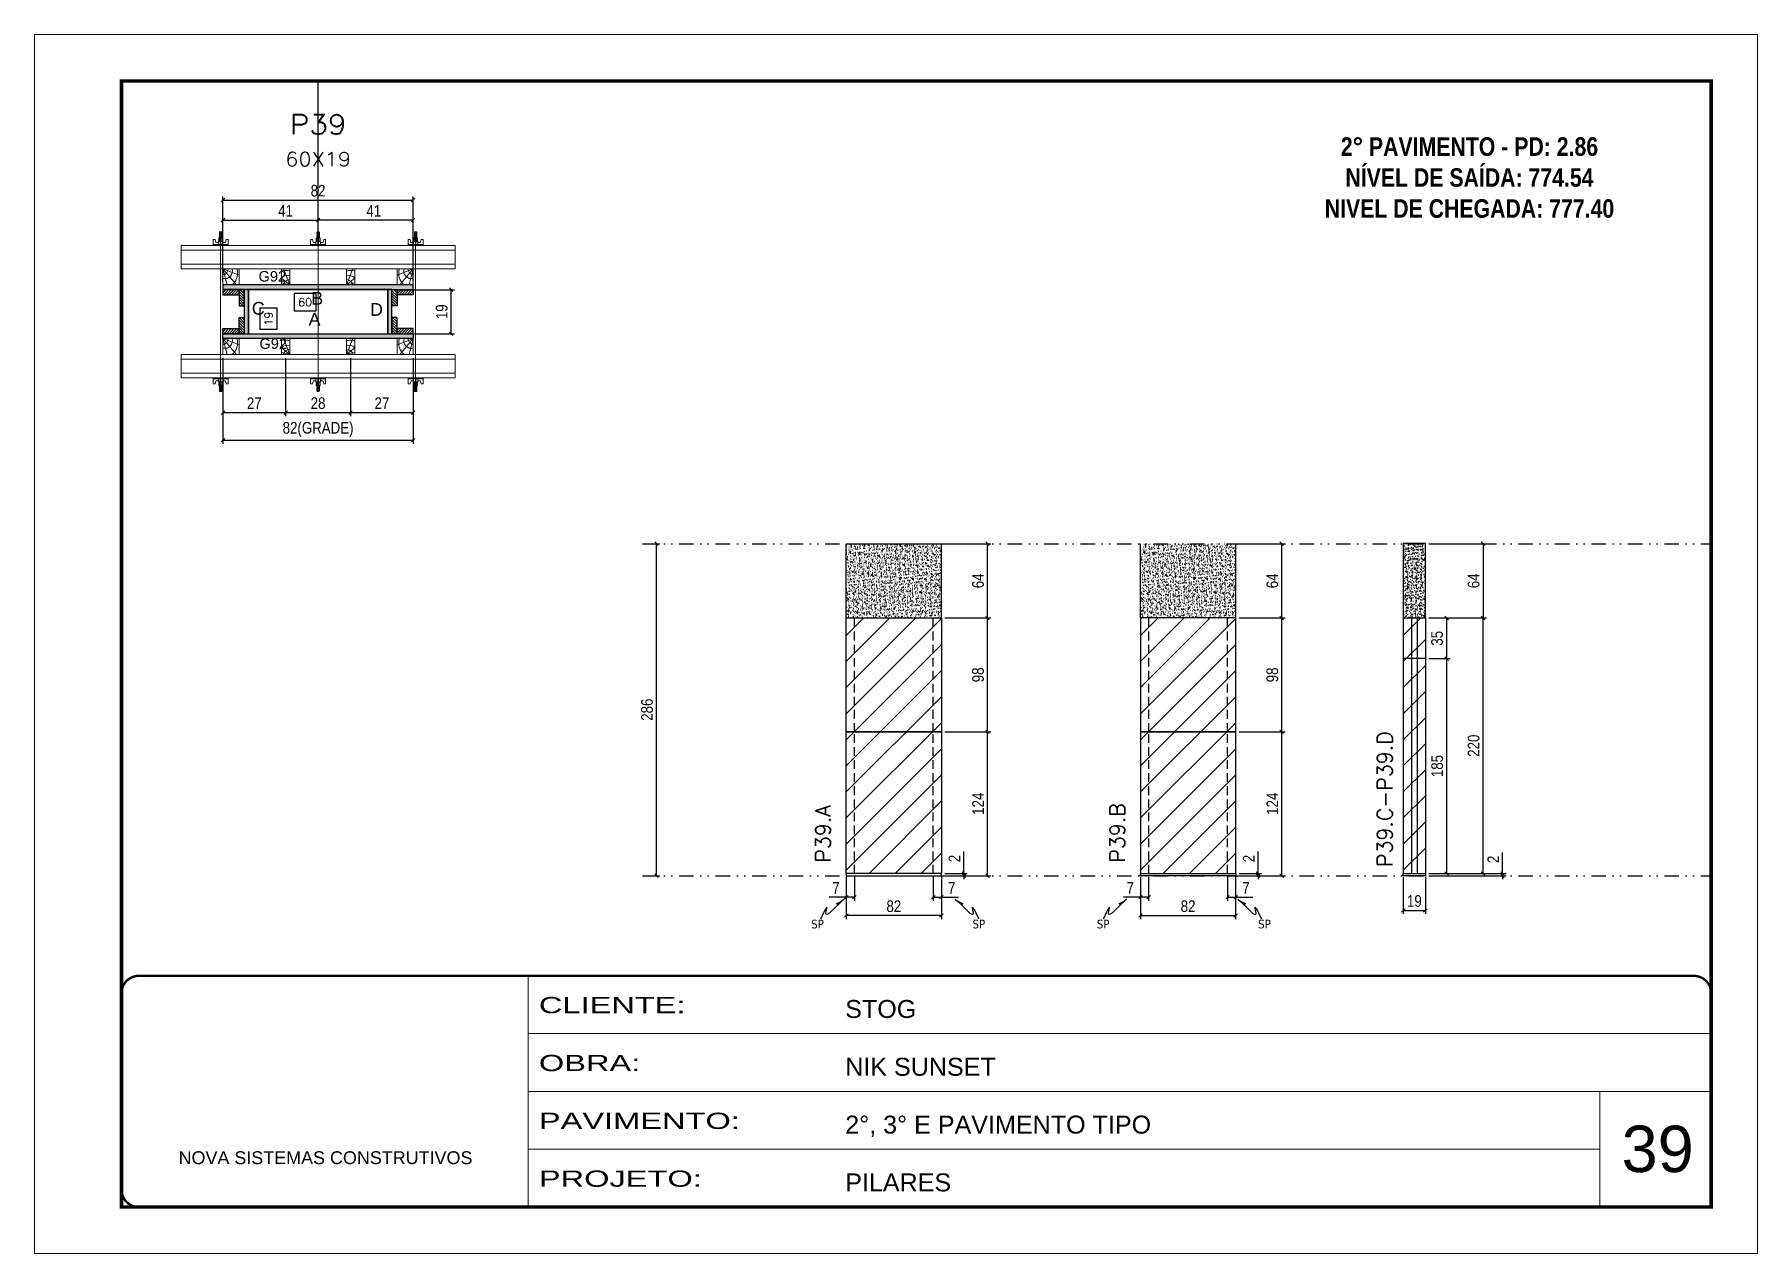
# Model space of a CAD drawing. Extents: x 808 to 7089, y -98 to 17032.
# Drawn here: x 3978 to 5463, y 5645 to 6695 of the extents above; entities that cross this region are included whole.
import ezdxf
from ezdxf.enums import TextEntityAlignment as Align

# ---------------------------------------------------------------- set-up
doc = ezdxf.new("R2010")
doc.units = 0
for name, pattern in [('CONTINUO', [0]), ('DASHED', [0.75, 0.5, -0.25]), ('DIVIDE2', [0.625, 0.25, -0.125, 0, -0.125, 0, -0.125]), ('HIDDEN', [0.375, 0.25, -0.125])]:
    doc.linetypes.add(name, pattern=pattern)
for name, color, linetype, lineweight in [('CARIMBO', 255, 'Continuous', 9), ('Folhas', 255, 'Continuous', 9), ('Hachura', 251, 'Continuous', 9), ('Madeira', 126, 'Continuous', 18), ('Perfil Metálico', 224, 'Continuous', 18), ('REAPROVEITAMENTO', 251, 'Continuous', 9), ('SARRAFO DE PRESSAO', 251, 'DASHED', 9), ('Texto Seção', 7, 'Continuous', 15)]:
    doc.layers.add(name, color=color, linetype=linetype, lineweight=lineweight)
for name, color, linetype in [('CHAPA', 1, 'Continuous'), ('COTA', 241, 'Continuous'), ('Cota Seção (2x)', 241, 'Continuous'), ('MEIO_PONT', 93, 'Continuous'), ('NOMENCLATURA', 7, 'Continuous'), ('Nível', 160, 'Continuous'), ('Painéis', 200, 'Continuous'), ('SARR_2.2x7', 40, 'Continuous'), ('SARRAFO', 251, 'Continuous'), ('Sarrafo de Pressão', 42, 'HIDDEN'), ('texto', 7, 'Continuous'), ('Texto de Titulo', 7, 'Continuous'), ('Texto Qtd Sarr', 242, 'Continuous'), ('TEXTO_GERAL', 7, 'Continuous')]:
    doc.layers.add(name, color=color, linetype=linetype)
doc.styles.add('ARIAL', font='arial.ttf')
doc.styles.add('COTA TECNICA', font='techl___.ttf', dxfattribs={"height": 10})
doc.styles.add('COTA TECNICA 2X', font='techl___.ttf', dxfattribs={"height": 10})
doc.styles.add('COTA TECNICA-50', font='techl___.ttf', dxfattribs={"height": 10})
doc.styles.add('REGUA-120', font='ROMANS.shx', dxfattribs={"height": 15})
doc.styles.add('ROMANC', font='techb___.ttf', dxfattribs={"height": 2.5})
doc.styles.add('ROMANS', font='romans.shx')
doc.styles.add('SANSSERIF', font='sas_____.pfb')
doc.styles.get("Standard").update_dxf_attribs({"font": 'arial.ttf'})
doc.styles.add('Tecnologia', font='')
doc.styles.get('Tecnologia').set_extended_font_data('Forgotten Futurist')
doc.dimstyles.new('COTA PAINEL-50', dxfattribs={"dimtxt": 10, "dimasz": 3, "dimexe": 3, "dimexo": 3, "dimgap": 3, "dimtad": 1, "dimdec": 1, "dimzin": 12, "dimdsep": 46, "dimtxsty": 'COTA TECNICA-50', "dimblk1": 'OBLIQUE', "dimblk2": 'OBLIQUE', "dimsah": 1, "dimcen": 0.9, "dimclrd": 4, "dimclre": 4, "dimclrt": 240, "dimadec": 1, "dimazin": 3, "dimtfac": 1, "dimtdec": 1, "dimtmove": 0, "dimatfit": 3, "dimfxl": 1, "dimtolj": 1, "dimtzin": 12, "dimarcsym": 0})
doc.dimstyles.new('PAINEL', dxfattribs={"dimtxt": 10, "dimasz": 3, "dimexe": 3, "dimexo": 3, "dimgap": 3, "dimtad": 1, "dimdec": 1, "dimzin": 12, "dimdsep": 46, "dimtxsty": 'COTA TECNICA', "dimblk1": 'OBLIQUE', "dimblk2": 'OBLIQUE', "dimsah": 1, "dimcen": 0.9, "dimclrd": 4, "dimclre": 4, "dimclrt": 240, "dimadec": 1, "dimazin": 3, "dimtfac": 1, "dimtdec": 1, "dimtmove": 0, "dimatfit": 3, "dimfxl": 1, "dimtolj": 1, "dimtzin": 12, "dimarcsym": 0})
doc.dimstyles.new('SECAO PILAR', dxfattribs={"dimtxt": 10, "dimasz": 3, "dimexe": 3, "dimexo": 3, "dimgap": 3, "dimtad": 1, "dimdec": 1, "dimlfac": 0.5, "dimzin": 12, "dimdsep": 46, "dimtxsty": 'COTA TECNICA 2X', "dimblk1": 'OBLIQUE', "dimblk2": 'OBLIQUE', "dimsah": 1, "dimcen": 0.9, "dimclrd": 256, "dimclre": 256, "dimclrt": 256, "dimadec": 1, "dimazin": 3, "dimtfac": 1, "dimtdec": 1, "dimtmove": 0, "dimatfit": 3, "dimfxl": 1, "dimtolj": 1, "dimtzin": 12, "dimarcsym": 0})
doc.dimstyles.new('SECÇÃO 2', dxfattribs={"dimtxt": 7, "dimasz": 6, "dimexe": 0.18, "dimexo": 2, "dimgap": -4, "dimtad": 3, "dimdec": 1, "dimlfac": 0.5, "dimzin": 12, "dimdsep": 46, "dimtxsty": 'ROMANS', "dimblk": 'ARCHTICK', "dimcen": 0.09, "dimse1": 1, "dimse2": 1, "dimsd1": 1, "dimsd2": 1, "dimclrd": 180, "dimclre": 5, "dimclrt": 1, "dimadec": 0, "dimazin": 3, "dimtfac": 1, "dimtdec": 1, "dimtofl": 0, "dimtmove": 0, "dimatfit": 3, "dimldrblk": 'ARCHTICK', "dimfxl": 1, "dimtolj": 1, "dimtzin": 0, "dimarcsym": 0})
doc.dimstyles.get("Standard").update_dxf_attribs({"dimtxt": 0.18, "dimasz": 0.18, "dimexe": 0.18, "dimexo": 0.0625, "dimgap": 0.09, "dimtad": 0, "dimtih": 1, "dimtoh": 1, "dimdec": 4, "dimzin": 0, "dimdsep": 46, "dimtxsty": 'Standard', "dimcen": 0.09, "dimadec": 0, "dimazin": 0, "dimtfac": 1, "dimtdec": 4, "dimtofl": 0, "dimtmove": 0, "dimatfit": 3, "dimfxl": 1, "dimtolj": 1, "dimtzin": 0, "dimarcsym": 0})
pattern_1 = [(225, (-5198.3097, -16453.8588), (1.12253202, -1.12253202), [])]
pattern_2 = [(225, (-4983.3097, -16453.8588), (1.12253202, -1.12253202), [])]
pattern_3 = [(135, (-18605.166, 15940.5012), (-1.12253202, -1.12253202), [])]
pattern_4 = [(135, (-18625.166, 15940.5012), (-1.12253202, -1.12253202), [])]

msp = doc.modelspace()

# ---------------------------------------------------------------- texts
at = {"layer": 'CARIMBO', "style": 'ARIAL'}
msp.add_text('39', height=40, dxfattribs=at).set_placement((5346.03, 5715.45))
at = {"layer": 'NOMENCLATURA', "color": 2, "insert": (5214.91, 6633.44), "char_height": 16, "attachment_point": 2, "style": 'ROMANC'}
msp.add_mtext_dynamic_manual_height_columns('\\P2° PAVIMENTO - PD: 2.86\\PNÍVEL DE SAÍDA: 774.54\\PNIVEL DE CHEGADA: 777.40', width=328.3607, gutter_width=1, heights=[0], dxfattribs=at)
at = {"layer": 'texto', "color": 0, "char_height": 7.5, "attachment_point": 5}
for insert in [(4653.06, 5929.04), (4792.08, 5929.04), (4899.18, 5929.04), (5038.2, 5929.04)]:
    msp.add_mtext('{\\fTahoma|b0|i0|c0|p34;\\C4;SP}', dxfattribs=dict(at, insert=insert))
at = {"layer": 'Texto Seção', "char_height": 13, "width": 285.3299, "attachment_point": 7, "rotation": 90, "style": 'REGUA-120'}
for s, insert in [('\\pxt4;P39.C-P39.D', (5148.44, 5978.13)), ('P39.A', (4664.36, 5981.97)), ('P39.B', (4917.95, 5981.97))]:
    msp.add_mtext(s, dxfattribs=dict(at, insert=insert))
at = {"layer": 'TEXTO_GERAL', "color": 0, "linetype": 'Continuous', "style": 'SANSSERIF'}
for p in [(4171.29, 6487), (4172.04, 6428.98)]:
    msp.add_text('G92', height=9, dxfattribs=at).set_placement(p, align=Align.MIDDLE_LEFT)
at = {"layer": 'TEXTO_GERAL', "style": 'ARIAL'}
for s, p in [('C', (4171.03, 6459.45)), ('B', (4221.91, 6468.1)), ('D', (4272.98, 6458.45)), ('A', (4219.56, 6450.13))]:
    msp.add_text(s, height=11, dxfattribs=at).set_placement(p, align=Align.MIDDLE_CENTER)

# ---------------------------------------------------------------- blocks, each defined once
blk = doc.blocks.new('9999999999')
at = {"color": 30, "linetype": 'CONTINUO'}
for p, q in [((98564.6, 34230.2), (98564.6, 34429.4)), ((98564.6, 34379.6), (99584, 34379.6)), ((98564.6, 34329.8), (99488, 34329.8)), ((99584, 34329.8), (99488, 34329.8)), ((99488, 34329.8), (99488, 34230.2)), ((98564.6, 34280), (99488, 34280))]:
    blk.add_line(p, q, dxfattribs=at)
at = {"color": 30, "linetype": 'CONTINUO', "const_width": 2}
blk.add_lwpolyline([(99584, 34230.2), (99584, 34414.4, 0.414214), (99569, 34429.4), (98229, 34429.4, 0.414214), (98214, 34414.4), (98214, 34245.2, 0.414214), (98229, 34230.2), (99584, 34230.2)], format="xyb", dxfattribs=at)
at = {"layer": 'Folhas'}
blk.add_lwpolyline([(98139, 34190.2), (99624, 34190.2), (99624, 35240.2), (98139, 35240.2)], close=True, dxfattribs=at)
at = {"layer": 'Folhas', "color": 30, "const_width": 3}
blk.add_lwpolyline([(98214, 34230.2), (99584, 34230.2), (99584, 35200.2), (98214, 35200.2)], close=True, dxfattribs=at)
at = {"color": 7, "linetype": 'Continuous', "ltscale": 5, "style": 'ARIAL'}
for s, height, p in [('STOG', 15.48, (98837.7, 34393.1)), ('NIK SUNSET', 15.48, (98837.7, 34343.3)), ('2°, 3° E PAVIMENTO TIPO', 15.483, (98837.7, 34293.5)), ('NOVA SISTEMAS CONSTRUTIVOS', 11.059, (98263.2, 34267.2)), ('PILARES', 15.48, (98837.7, 34243.7))]:
    blk.add_text(s, height=height, dxfattribs=at).set_placement(p)
at = {"layer": 'Folhas', "color": 7, "style": 'Tecnologia', "width": 1.5}
for s, p in [('CLIENTE:', (98573.7, 34397.2)), ('OBRA:', (98573.7, 34347.3)), ('PAVIMENTO:', (98573.7, 34297.5)), ('PROJETO:', (98573.7, 34247.7))]:
    blk.add_text(s, height=14, dxfattribs=at).set_placement(p)
blk = doc.blocks.new('titulo1')
at = {"layer": 'Defpoints', "color": 252, "linetype": 'HIDDEN', "ltscale": 2}
blk.add_line((0, 0), (0, 125), dxfattribs=at)
at = {"layer": 'Defpoints', "style": 'ROMANS', "oblique": 15}
blk.add_attdef('FOLHA', text='', height=10, dxfattribs=at).set_placement((0, 15.6), align=Align.MIDDLE_CENTER)
at = {"layer": 'Texto Qtd Sarr', "color": 3, "style": 'ROMANS', "oblique": 15}
for tag, height, p in [('TITULO', 17, (0, 71.4)), ('SEÇÃO', 12, (0, 41.5))]:
    blk.add_attdef(tag, text='', height=height, dxfattribs=at).set_placement(p, align=Align.MIDDLE_CENTER)
blk = doc.blocks.new('*D75')
at = {"layer": 'Cota Seção (2x)', "color": 180, "lineweight": -2, "transparency": 16777216}
for p, q in [((4220.9, 6472.2), (4201.9, 6472.2)), ((4201.9, 6472.2), (4201.9, 6457.2)), ((4220.9, 6457.2), (4220.9, 6472.2)), ((4201.9, 6457.2), (4220.9, 6457.2))]:
    blk.add_line(p, q, dxfattribs=at)
at = {"layer": 'Defpoints', "color": 0, "transparency": 16777216}
for p in [(4282.6, 6453.2), (4162.6, 6437.5), (4282.6, 6437.5)]:
    blk.add_point(p, dxfattribs=at)
at = {"layer": 'Cota Seção (2x)', "color": 1, "transparency": 16777216, "insert": (4211.4, 6464.7), "char_height": 7, "attachment_point": 5, "style": 'ROMANS'}
blk.add_mtext('\\A1;60', dxfattribs=at)
blk = doc.blocks.new('_ArchTick')
at = {"color": 0, "linetype": 'ByBlock', "const_width": 0.15}
blk.add_lwpolyline([(-0.5, -0.5), (0.5, 0.5)], dxfattribs=at)
blk = doc.blocks.new('*D76')
at = {"layer": 'Cota Seção (2x)', "color": 180, "lineweight": -2, "transparency": 16777216}
for p, q in [((4187.4, 6459.5), (4172.4, 6459.5)), ((4172.4, 6459.5), (4172.4, 6441.5)), ((4187.4, 6441.5), (4187.4, 6459.5)), ((4172.4, 6441.5), (4187.4, 6441.5))]:
    blk.add_line(p, q, dxfattribs=at)
at = {"layer": 'Defpoints', "color": 0, "transparency": 16777216}
for p in [(4162.6, 6475.5), (4191.4, 6475.5), (4162.6, 6437.5)]:
    blk.add_point(p, dxfattribs=at)
at = {"layer": 'Cota Seção (2x)', "color": 1, "transparency": 16777216, "insert": (4179.9, 6450.5), "char_height": 7, "attachment_point": 5, "rotation": 90, "style": 'ROMANS'}
blk.add_mtext('\\A1;19', dxfattribs=at)
blk = doc.blocks.new('_Oblique')
at = {"color": 0, "linetype": 'ByBlock', "lineweight": -2}
blk.add_line((-0.5, -0.5), (0.5, 0.5), dxfattribs=at)
blk = doc.blocks.new('*D1566')
at = {"layer": 'Cota Seção (2x)', "lineweight": -2, "transparency": 16777216}
for p, q in [((4289.2, 6475.5), (4340.3, 6475.5)), ((4337.3, 6437.5), (4337.3, 6475.5)), ((4289.2, 6437.5), (4340.3, 6437.5))]:
    blk.add_line(p, q, dxfattribs=at)
at = {"layer": 'Defpoints', "color": 0, "transparency": 16777216}
for p in [(4286.2, 6475.5), (4337.3, 6475.5), (4286.2, 6437.5)]:
    blk.add_point(p, dxfattribs=at)
at = {"layer": 'Cota Seção (2x)', "lineweight": -2, "transparency": 16777216, "xscale": 3, "yscale": 3, "zscale": 3}
for p, rotation in [((4337.3, 6475.5), 90), ((4337.3, 6437.5), 270)]:
    blk.add_blockref('_Oblique', p, dxfattribs=dict(at, rotation=rotation))
at = {"layer": 'Cota Seção (2x)', "transparency": 16777216, "insert": (4329.2, 6456.5), "char_height": 10, "attachment_point": 5, "rotation": 90, "style": 'COTA TECNICA 2X'}
blk.add_mtext('\\A1;19', dxfattribs=at)
blk = doc.blocks.new('*D77')
at = {"layer": 'Cota Seção (2x)', "lineweight": -2, "transparency": 16777216}
for p, q in [((4140.6, 6416.5), (4140.6, 6342.8)), ((4304.6, 6416.5), (4304.6, 6342.8)), ((4140.6, 6345.8), (4304.6, 6345.8))]:
    blk.add_line(p, q, dxfattribs=at)
at = {"layer": 'Defpoints', "color": 0, "transparency": 16777216}
for p in [(4140.6, 6419.5), (4304.6, 6419.5), (4304.6, 6345.8)]:
    blk.add_point(p, dxfattribs=at)
at = {"layer": 'Cota Seção (2x)', "lineweight": -2, "transparency": 16777216, "xscale": 3, "yscale": 3, "zscale": 3, "rotation": 180}
blk.add_blockref('_Oblique', (4140.6, 6345.8), dxfattribs=at)
at = {"layer": 'Cota Seção (2x)', "lineweight": -2, "transparency": 16777216, "xscale": 3, "yscale": 3, "zscale": 3}
blk.add_blockref('_Oblique', (4304.6, 6345.8), dxfattribs=at)
at = {"layer": 'Cota Seção (2x)', "transparency": 16777216, "insert": (4222.6, 6355), "char_height": 10, "attachment_point": 5, "style": 'COTA TECNICA 2X'}
blk.add_mtext('\\A1;82(GRADE)', dxfattribs=at)
blk = doc.blocks.new('*D78')
at = {"layer": 'Cota Seção (2x)', "lineweight": -2, "transparency": 16777216}
for p, q in [((4250.6, 6416.5), (4250.6, 6366.6)), ((4304.6, 6416.5), (4304.6, 6366.6)), ((4250.6, 6369.6), (4304.6, 6369.6))]:
    blk.add_line(p, q, dxfattribs=at)
at = {"layer": 'Defpoints', "color": 0, "transparency": 16777216}
for p in [(4250.6, 6419.5), (4304.6, 6419.5), (4304.6, 6369.6)]:
    blk.add_point(p, dxfattribs=at)
at = {"layer": 'Cota Seção (2x)', "lineweight": -2, "transparency": 16777216, "xscale": 3, "yscale": 3, "zscale": 3, "rotation": 180}
blk.add_blockref('_Oblique', (4250.6, 6369.6), dxfattribs=at)
at = {"layer": 'Cota Seção (2x)', "lineweight": -2, "transparency": 16777216, "xscale": 3, "yscale": 3, "zscale": 3}
blk.add_blockref('_Oblique', (4304.6, 6369.6), dxfattribs=at)
at = {"layer": 'Cota Seção (2x)', "transparency": 16777216, "insert": (4277.6, 6377.7), "char_height": 10, "attachment_point": 5, "style": 'COTA TECNICA 2X'}
blk.add_mtext('\\A1;27', dxfattribs=at)
blk = doc.blocks.new('*D79')
at = {"layer": 'Cota Seção (2x)', "lineweight": -2, "transparency": 16777216}
for p, q in [((4140.6, 6416.5), (4140.6, 6366.6)), ((4194.6, 6416.5), (4194.6, 6366.6)), ((4140.6, 6369.6), (4194.6, 6369.6))]:
    blk.add_line(p, q, dxfattribs=at)
at = {"layer": 'Defpoints', "color": 0, "transparency": 16777216}
for p in [(4140.6, 6419.5), (4194.6, 6419.5), (4194.6, 6369.6)]:
    blk.add_point(p, dxfattribs=at)
at = {"layer": 'Cota Seção (2x)', "lineweight": -2, "transparency": 16777216, "xscale": 3, "yscale": 3, "zscale": 3, "rotation": 180}
blk.add_blockref('_Oblique', (4140.6, 6369.6), dxfattribs=at)
at = {"layer": 'Cota Seção (2x)', "lineweight": -2, "transparency": 16777216, "xscale": 3, "yscale": 3, "zscale": 3}
blk.add_blockref('_Oblique', (4194.6, 6369.6), dxfattribs=at)
at = {"layer": 'Cota Seção (2x)', "transparency": 16777216, "insert": (4167.6, 6377.7), "char_height": 10, "attachment_point": 5, "style": 'COTA TECNICA 2X'}
blk.add_mtext('\\A1;27', dxfattribs=at)
blk = doc.blocks.new('*D80')
at = {"layer": 'Cota Seção (2x)', "lineweight": -2, "transparency": 16777216}
for p, q in [((4194.6, 6416.5), (4194.6, 6366.6)), ((4250.6, 6416.5), (4250.6, 6366.6)), ((4194.6, 6369.6), (4250.6, 6369.6))]:
    blk.add_line(p, q, dxfattribs=at)
at = {"layer": 'Defpoints', "color": 0, "transparency": 16777216}
for p in [(4194.6, 6419.5), (4250.6, 6419.5), (4250.6, 6369.6)]:
    blk.add_point(p, dxfattribs=at)
at = {"layer": 'Cota Seção (2x)', "lineweight": -2, "transparency": 16777216, "xscale": 3, "yscale": 3, "zscale": 3, "rotation": 180}
blk.add_blockref('_Oblique', (4194.6, 6369.6), dxfattribs=at)
at = {"layer": 'Cota Seção (2x)', "lineweight": -2, "transparency": 16777216, "xscale": 3, "yscale": 3, "zscale": 3}
blk.add_blockref('_Oblique', (4250.6, 6369.6), dxfattribs=at)
at = {"layer": 'Cota Seção (2x)', "transparency": 16777216, "insert": (4222.6, 6377.7), "char_height": 10, "attachment_point": 5, "style": 'COTA TECNICA 2X'}
blk.add_mtext('\\A1;28', dxfattribs=at)
blk = doc.blocks.new('*D81')
at = {"layer": 'Cota Seção (2x)', "lineweight": -2, "transparency": 16777216}
for p, q in [((4140.6, 6482.5), (4140.6, 6555.7)), ((4140.6, 6552.7), (4304.6, 6552.7)), ((4304.6, 6482.5), (4304.6, 6555.7))]:
    blk.add_line(p, q, dxfattribs=at)
at = {"layer": 'Defpoints', "color": 0, "transparency": 16777216}
for p in [(4304.6, 6552.7), (4140.6, 6479.5), (4304.6, 6479.5)]:
    blk.add_point(p, dxfattribs=at)
at = {"layer": 'Cota Seção (2x)', "lineweight": -2, "transparency": 16777216, "xscale": 3, "yscale": 3, "zscale": 3, "rotation": 180}
blk.add_blockref('_Oblique', (4140.6, 6552.7), dxfattribs=at)
at = {"layer": 'Cota Seção (2x)', "lineweight": -2, "transparency": 16777216, "xscale": 3, "yscale": 3, "zscale": 3}
blk.add_blockref('_Oblique', (4304.6, 6552.7), dxfattribs=at)
at = {"layer": 'Cota Seção (2x)', "transparency": 16777216, "insert": (4222.6, 6560.7), "char_height": 10, "attachment_point": 5, "style": 'COTA TECNICA 2X'}
blk.add_mtext('\\A1;82', dxfattribs=at)
blk = doc.blocks.new('*D82')
at = {"layer": 'Cota Seção (2x)', "lineweight": -2, "transparency": 16777216}
for p, q in [((4140.6, 6516.5), (4140.6, 6538.5)), ((4140.6, 6535.5), (4222.6, 6535.5)), ((4222.6, 6516.5), (4222.6, 6538.5))]:
    blk.add_line(p, q, dxfattribs=at)
at = {"layer": 'Defpoints', "color": 0, "transparency": 16777216}
for p in [(4222.6, 6535.5), (4140.6, 6513.5), (4222.6, 6513.5)]:
    blk.add_point(p, dxfattribs=at)
at = {"layer": 'Cota Seção (2x)', "lineweight": -2, "transparency": 16777216, "xscale": 3, "yscale": 3, "zscale": 3, "rotation": 180}
blk.add_blockref('_Oblique', (4140.6, 6535.5), dxfattribs=at)
at = {"layer": 'Cota Seção (2x)', "lineweight": -2, "transparency": 16777216, "xscale": 3, "yscale": 3, "zscale": 3}
blk.add_blockref('_Oblique', (4222.6, 6535.5), dxfattribs=at)
at = {"layer": 'Cota Seção (2x)', "transparency": 16777216, "insert": (4194.6, 6543.5), "char_height": 10, "attachment_point": 5, "style": 'COTA TECNICA 2X'}
blk.add_mtext('\\A1;41', dxfattribs=at)
blk = doc.blocks.new('*D83')
at = {"layer": 'Cota Seção (2x)', "lineweight": -2, "transparency": 16777216}
for p, q in [((4222.6, 6516.5), (4222.6, 6538.5)), ((4304.6, 6535.5), (4222.6, 6535.5)), ((4304.6, 6516.5), (4304.6, 6538.5))]:
    blk.add_line(p, q, dxfattribs=at)
at = {"layer": 'Defpoints', "color": 0, "transparency": 16777216}
for p in [(4222.6, 6535.5), (4222.6, 6513.5), (4304.6, 6513.5)]:
    blk.add_point(p, dxfattribs=at)
at = {"layer": 'Cota Seção (2x)', "lineweight": -2, "transparency": 16777216, "xscale": 3, "yscale": 3, "zscale": 3, "rotation": 180}
blk.add_blockref('_Oblique', (4222.6, 6535.5), dxfattribs=at)
at = {"layer": 'Cota Seção (2x)', "lineweight": -2, "transparency": 16777216, "xscale": 3, "yscale": 3, "zscale": 3}
blk.add_blockref('_Oblique', (4304.6, 6535.5), dxfattribs=at)
at = {"layer": 'Cota Seção (2x)', "transparency": 16777216, "insert": (4270.6, 6543.5), "char_height": 10, "attachment_point": 5, "style": 'COTA TECNICA 2X'}
blk.add_mtext('\\A1;41', dxfattribs=at)
blk = doc.blocks.new('C')
at = {"layer": 'Hachura', "color": 0}
for p, q in [((0, 3.22), (0, -3.22)), ((0.45, 3.22), (0, 3.22)), ((0.46, 3.16), (0, 3.16)), ((0.46, 3.05), (0, 3.05)), ((0.46, 2.88), (0, 2.88)), ((0, 2.75), (0, -1.16)), ((0.46, 2.65), (0, 2.65)), ((0.46, 2.23), (0, 2.23)), ((0.46, 1.51), (0, 1.51)), ((0.39, 0.49), (0.17, 0.49)), ((0.45, -3.23), (0.45, 3.22)), ((0.45, 3.22), (2.58, 3.22)), ((1.74, 0.97), (0.45, 0.97)), ((1.45, 0.1), (0.45, 0.1)), ((1.35, 1.94), (1.35, 0.96)), ((2.58, 2.39), (1.47, 2.09)), ((1.74, -0.97), (1.74, 0.97)), ((1.74, 0.97), (1.74, 0.84)), ((1.74, 0.97), (1.74, 0.84)), ((1.74, 0.84), (3.35, 0.84)), ((3.35, 0.45), (1.74, 0.45)), ((2.58, 3.22), (2.58, 2.39)), ((3.32, 0.84), (3.32, -0.84)), ((3.35, 0.84), (3.35, -0.84)), ((3.68, 0.45), (3.35, 0.45)), ((3.84, -0.52), (3.35, 0.45)), ((3.35, 0.06), (3.67, -0.57)), ((3.68, 0.45), (4.16, -0.52)), ((3.72, 0.5), (4.25, -0.57)), ((4.37, -0.55), (3.83, 0.53)), ((4.15, 0.45), (3.93, 0.45)), ((4.42, -0.52), (3.93, 0.45)), ((4.15, 0.45), (4.26, 0.45)), ((4.26, 0.45), (4.74, -0.52)), ((4.3, 0.5), (4.83, -0.57)), ((4.95, -0.55), (4.41, 0.53)), ((4.51, 0.45), (4.84, 0.45)), ((5, -0.52), (4.51, 0.45)), ((4.84, 0.45), (5.32, -0.52)), ((4.88, 0.5), (5.41, -0.57)), ((5.53, -0.55), (4.99, 0.53)), ((5.58, -0.52), (5.09, 0.45)), ((5.42, 0.45), (5.09, 0.45)), ((5.58, -0.52), (5.09, 0.45)), ((5.42, 0.45), (5.74, -0.19)), ((5.46, 0.5), (5.74, -0.07)), ((5.74, 0.19), (5.57, 0.53)), ((5.74, 0.32), (5.68, 0.45)), ((5.68, 0.45), (5.74, 0.45)), ((5.74, 0.45), (5.9, 0.29)), ((5.74, 0.45), (5.74, -0.52)), ((5.9, -0.36), (5.9, 0.29)), ((0.45, 0), (0, 0)), ((0.46, -1.52), (0, -1.52)), ((0.46, -2.23), (0, -2.23)), ((0.46, -2.65), (0, -2.65)), ((0.46, -2.88), (0, -2.88)), ((0.46, -3.05), (0, -3.05)), ((0.46, -3.16), (0, -3.16)), ((0, -3.22), (2.57, -3.22)), ((0.08, -0.48), (0.29, -0.48)), ((0.29, -0.48), (0.4, -0.48)), ((0.45, 0), (0.45, -0.97)), ((0.45, -0.16), (1.45, -0.16)), ((0.45, -0.65), (0.45, -0.32)), ((0.45, -3.23), (0.45, -0.65)), ((0.45, -0.97), (1.74, -0.97)), ((1.35, -1.94), (1.35, -0.97)), ((2.58, -2.39), (1.47, -2.1)), ((3.35, -0.32), (1.74, -0.32)), ((3.35, -0.84), (1.74, -0.84)), ((2.58, -3.23), (2.58, -2.39)), ((3.35, -0.07), (3.58, -0.52)), ((3.35, -0.52), (3.58, -0.52)), ((3.84, -0.52), (4.16, -0.52)), ((4.42, -0.52), (4.74, -0.52)), ((4.63, -0.52), (4.74, -0.52)), ((5, -0.52), (5.32, -0.52)), ((5.58, -0.52), (5.74, -0.52)), ((5.74, -0.52), (5.9, -0.36)), ((5.74, -0.52), (5.74, -0.52))]:
    blk.add_line(p, q, dxfattribs=at)
for centre, radius, start, end in [((1.52, 1.94), 0.161, 104.74356, 180), ((1.44, -0.03), 0.129, 272.69497, 87.30503), ((3.81, 0.39), 0.143, 25.56881, 154.43119), ((4.39, 0.39), 0.143, 25.56881, 154.43119), ((4.97, 0.39), 0.143, 25.56881, 154.43119), ((5.55, 0.39), 0.143, 25.56881, 154.43119), ((0.17, -0.37), 0.174, 221.74404, 317.85924), ((1.52, -1.94), 0.161, 180, 255.25644), ((3.71, -0.4), 0.174, 222.14076, 318.25596), ((4.29, -0.4), 0.174, 222.14076, 318.25596), ((4.87, -0.4), 0.174, 222.14076, 318.25596), ((5.45, -0.4), 0.174, 222.14076, 318.25596), ((5.61, -0.4), 0.174, 317.85924, 318.25596)]:
    blk.add_arc(centre, radius, start, end, dxfattribs=at)
blk = doc.blocks.new('PONTALETE')
at = {"layer": 'Madeira'}
for q in [(2.71, 7), (7, 5.76), (7, 1.74)]:
    blk.add_line((0, 0), q, dxfattribs=at)
blk.add_lwpolyline([(0, 0), (7, 0), (7, 7), (0, 7)], close=True, dxfattribs=at)
for centre, radius, start, end in [((2.04, 0.06), 6.23, 37.28179, 109.09128), ((1.09, 0.9), 3.19, 343.60304, 109.98471), ((-0.21, -0.78), 3.09, 14.63219, 86.0383)]:
    blk.add_arc(centre, radius, start, end, dxfattribs=at)
blk = doc.blocks.new('MEIO PONTALETE')
at = {"layer": 'Madeira'}
for q in [(2.71, 7), (3.5, 2.88), (3.5, 0.87)]:
    blk.add_line((0, 0), q, dxfattribs=at)
blk.add_lwpolyline([(0, 0), (3.5, 0), (3.5, 7), (0, 7)], close=True, dxfattribs=at)
for centre, radius, start, end in [((2.04, 0.06), 6.23, 76.44987, 109.09128), ((1.09, 0.9), 3.19, 40.90626, 109.98471), ((-0.21, -0.78), 3.09, 14.63219, 86.0383)]:
    blk.add_arc(centre, radius, start, end, dxfattribs=at)
blk = doc.blocks.new('*D1594')
at = {"layer": 'COTA', "color": 4, "lineweight": -2, "transparency": 16777216}
for p, q in [((4505.3, 6256.7), (4517.2, 6256.7)), ((4514.2, 5970.7), (4514.2, 6256.7)), ((4505.3, 5970.7), (4517.2, 5970.7))]:
    blk.add_line(p, q, dxfattribs=at)
at = {"layer": 'Defpoints', "color": 0, "transparency": 16777216}
for p in [(4502.3, 6256.7), (4514.2, 6256.7), (4502.3, 5970.7)]:
    blk.add_point(p, dxfattribs=at)
at = {"layer": 'COTA', "color": 4, "lineweight": -2, "transparency": 16777216, "xscale": 3, "yscale": 3, "zscale": 3}
for p, rotation in [((4514.2, 6256.7), 90), ((4514.2, 5970.7), 270)]:
    blk.add_blockref('_Oblique', p, dxfattribs=dict(at, rotation=rotation))
at = {"layer": 'COTA', "color": 240, "transparency": 16777216, "insert": (4506.1, 6113.7), "char_height": 10, "attachment_point": 5, "rotation": 90, "style": 'COTA TECNICA-50'}
blk.add_mtext('\\A1;286', dxfattribs=at)
blk = doc.blocks.new('*D158')
at = {"layer": 'COTA', "color": 4, "lineweight": -2, "transparency": 16777216}
for p, q in [((4677.8, 5969.7), (4677.8, 5933.4)), ((4759.8, 5969.7), (4759.8, 5933.4)), ((4759.8, 5936.4), (4677.8, 5936.4))]:
    blk.add_line(p, q, dxfattribs=at)
at = {"layer": 'Defpoints', "color": 0, "transparency": 16777216}
for p in [(4677.8, 5972.7), (4759.8, 5972.7), (4677.8, 5936.4)]:
    blk.add_point(p, dxfattribs=at)
at = {"layer": 'COTA', "color": 4, "lineweight": -2, "transparency": 16777216, "xscale": 3, "yscale": 3, "zscale": 3, "rotation": 180}
blk.add_blockref('_Oblique', (4677.8, 5936.4), dxfattribs=at)
at = {"layer": 'COTA', "color": 4, "lineweight": -2, "transparency": 16777216, "xscale": 3, "yscale": 3, "zscale": 3}
blk.add_blockref('_Oblique', (4759.8, 5936.4), dxfattribs=at)
at = {"layer": 'COTA', "color": 240, "transparency": 16777216, "insert": (4718.8, 5944.4), "char_height": 10, "attachment_point": 5, "style": 'COTA TECNICA'}
blk.add_mtext('\\A1;82', dxfattribs=at)
blk = doc.blocks.new('*D159')
at = {"layer": 'COTA', "color": 4, "lineweight": -2, "transparency": 16777216}
for p, q in [((4752.8, 5969.7), (4752.8, 5949.2)), ((4759.8, 5967.7), (4759.8, 5949.2)), ((4752.8, 5952.2), (4759.8, 5952.2)), ((4759.8, 5952.2), (4774.6, 5952.2))]:
    blk.add_line(p, q, dxfattribs=at)
at = {"layer": 'Defpoints', "color": 0, "transparency": 16777216}
for p in [(4752.8, 5972.7), (4759.8, 5970.7), (4759.8, 5952.2)]:
    blk.add_point(p, dxfattribs=at)
at = {"layer": 'COTA', "color": 4, "lineweight": -2, "transparency": 16777216, "xscale": 3, "yscale": 3, "zscale": 3, "rotation": 180}
blk.add_blockref('_Oblique', (4752.8, 5952.2), dxfattribs=at)
at = {"layer": 'COTA', "color": 4, "lineweight": -2, "transparency": 16777216, "xscale": 3, "yscale": 3, "zscale": 3}
blk.add_blockref('_Oblique', (4759.8, 5952.2), dxfattribs=at)
at = {"layer": 'COTA', "color": 240, "transparency": 16777216, "insert": (4768.7, 5960.3), "char_height": 10, "attachment_point": 5, "style": 'COTA TECNICA-50'}
blk.add_mtext('\\A1;7', dxfattribs=at)
blk = doc.blocks.new('*D160')
at = {"layer": 'COTA', "color": 4, "lineweight": -2, "transparency": 16777216}
for p, q in [((4684.8, 5969.7), (4684.8, 5949.2)), ((4677.8, 5967.7), (4677.8, 5949.2)), ((4677.8, 5952.2), (4663.1, 5952.2)), ((4684.8, 5952.2), (4677.8, 5952.2))]:
    blk.add_line(p, q, dxfattribs=at)
at = {"layer": 'Defpoints', "color": 0, "transparency": 16777216}
for p in [(4677.8, 5970.7), (4684.8, 5972.7), (4677.8, 5952.2)]:
    blk.add_point(p, dxfattribs=at)
at = {"layer": 'COTA', "color": 4, "lineweight": -2, "transparency": 16777216, "xscale": 3, "yscale": 3, "zscale": 3, "rotation": 180}
blk.add_blockref('_Oblique', (4677.8, 5952.2), dxfattribs=at)
at = {"layer": 'COTA', "color": 4, "lineweight": -2, "transparency": 16777216, "xscale": 3, "yscale": 3, "zscale": 3}
blk.add_blockref('_Oblique', (4684.8, 5952.2), dxfattribs=at)
at = {"layer": 'COTA', "color": 240, "transparency": 16777216, "insert": (4669, 5960.3), "char_height": 10, "attachment_point": 5, "style": 'COTA TECNICA-50'}
blk.add_mtext('\\A1;7', dxfattribs=at)
blk = doc.blocks.new('*D161')
at = {"layer": 'COTA', "color": 4, "linetype": 'ByBlock', "lineweight": -2, "transparency": 16777216}
for p, q in [((4762.8, 6094.7), (4802.5, 6094.7)), ((4799.5, 5970.7), (4799.5, 6094.7)), ((4762.8, 5970.7), (4802.5, 5970.7))]:
    blk.add_line(p, q, dxfattribs=at)
at = {"layer": 'Defpoints', "color": 0, "linetype": 'ByBlock', "transparency": 16777216}
for p in [(4759.8, 6094.7), (4799.5, 6094.7), (4759.8, 5970.7)]:
    blk.add_point(p, dxfattribs=at)
at = {"layer": 'COTA', "color": 4, "linetype": 'ByBlock', "lineweight": -2, "transparency": 16777216, "xscale": 3, "yscale": 3, "zscale": 3}
for p, rotation in [((4799.5, 6094.7), 90), ((4799.5, 5970.7), 270)]:
    blk.add_blockref('_Oblique', p, dxfattribs=dict(at, rotation=rotation))
at = {"layer": 'COTA', "color": 240, "linetype": 'ByBlock', "transparency": 16777216, "insert": (4791.4, 6032.7), "char_height": 10, "attachment_point": 5, "rotation": 90, "style": 'COTA TECNICA'}
blk.add_mtext('\\A1;124', dxfattribs=at)
blk = doc.blocks.new('*D162')
at = {"layer": 'COTA', "color": 4, "lineweight": -2, "transparency": 16777216}
for p, q in [((4779.1, 5972.7), (4779.1, 5991.5)), ((4762.8, 5972.7), (4782.1, 5972.7)), ((4762.8, 5970.7), (4782.1, 5970.7)), ((4779.1, 5970.7), (4779.1, 5972.7)), ((4779.1, 5970.7), (4779.1, 5967.7))]:
    blk.add_line(p, q, dxfattribs=at)
at = {"layer": 'Defpoints', "color": 0, "transparency": 16777216}
for p in [(4759.8, 5972.7), (4759.8, 5970.7), (4779.1, 5970.7)]:
    blk.add_point(p, dxfattribs=at)
at = {"layer": 'COTA', "color": 4, "lineweight": -2, "transparency": 16777216, "xscale": 3, "yscale": 3, "zscale": 3}
for p, rotation in [((4779.1, 5972.7), 270), ((4779.1, 5970.7), 90)]:
    blk.add_blockref('_Oblique', p, dxfattribs=dict(at, rotation=rotation))
at = {"layer": 'COTA', "color": 240, "transparency": 16777216, "insert": (4771.1, 5985.5), "char_height": 10, "attachment_point": 5, "rotation": 90, "style": 'COTA TECNICA-50'}
blk.add_mtext('\\A1;2', dxfattribs=at)
blk = doc.blocks.new('*D163')
at = {"layer": 'COTA', "color": 4, "linetype": 'ByBlock', "lineweight": -2, "transparency": 16777216}
for p, q in [((4762.8, 6094.7), (4802.5, 6094.7)), ((4799.5, 5970.7), (4799.5, 6094.7)), ((4762.8, 5970.7), (4802.5, 5970.7))]:
    blk.add_line(p, q, dxfattribs=at)
at = {"layer": 'Defpoints', "color": 0, "linetype": 'ByBlock', "transparency": 16777216}
for p in [(4759.8, 6094.7), (4799.5, 6094.7), (4759.8, 5970.7)]:
    blk.add_point(p, dxfattribs=at)
at = {"layer": 'COTA', "color": 4, "linetype": 'ByBlock', "lineweight": -2, "transparency": 16777216, "xscale": 3, "yscale": 3, "zscale": 3}
for p, rotation in [((4799.5, 6094.7), 90), ((4799.5, 5970.7), 270)]:
    blk.add_blockref('_Oblique', p, dxfattribs=dict(at, rotation=rotation))
at = {"layer": 'COTA', "color": 240, "linetype": 'ByBlock', "transparency": 16777216, "insert": (4791.4, 6032.7), "char_height": 10, "attachment_point": 5, "rotation": 90, "style": 'COTA TECNICA'}
blk.add_mtext('\\A1;124', dxfattribs=at)
blk = doc.blocks.new('*D164')
at = {"layer": 'COTA', "color": 4, "lineweight": -2, "transparency": 16777216}
for p, q in [((4762.8, 6192.7), (4802.5, 6192.7)), ((4799.5, 6094.7), (4799.5, 6192.7)), ((4762.8, 6094.7), (4802.5, 6094.7))]:
    blk.add_line(p, q, dxfattribs=at)
at = {"layer": 'Defpoints', "color": 0, "transparency": 16777216}
for p in [(4759.8, 6192.7), (4799.5, 6192.7), (4759.8, 6094.7)]:
    blk.add_point(p, dxfattribs=at)
at = {"layer": 'COTA', "color": 4, "lineweight": -2, "transparency": 16777216, "xscale": 3, "yscale": 3, "zscale": 3}
for p, rotation in [((4799.5, 6192.7), 90), ((4799.5, 6094.7), 270)]:
    blk.add_blockref('_Oblique', p, dxfattribs=dict(at, rotation=rotation))
at = {"layer": 'COTA', "color": 240, "transparency": 16777216, "insert": (4791.4, 6143.7), "char_height": 10, "attachment_point": 5, "rotation": 90, "style": 'COTA TECNICA-50'}
blk.add_mtext('\\A1;98', dxfattribs=at)
blk = doc.blocks.new('*D165')
at = {"layer": 'COTA', "color": 4, "lineweight": -2, "transparency": 16777216}
for p, q in [((4931.4, 5969.7), (4931.4, 5933.4)), ((5013.4, 5969.7), (5013.4, 5933.4)), ((4931.4, 5936.4), (5013.4, 5936.4))]:
    blk.add_line(p, q, dxfattribs=at)
at = {"layer": 'Defpoints', "color": 0, "transparency": 16777216}
for p in [(4931.4, 5972.7), (5013.4, 5972.7), (5013.4, 5936.4)]:
    blk.add_point(p, dxfattribs=at)
at = {"layer": 'COTA', "color": 4, "lineweight": -2, "transparency": 16777216, "xscale": 3, "yscale": 3, "zscale": 3, "rotation": 180}
blk.add_blockref('_Oblique', (4931.4, 5936.4), dxfattribs=at)
at = {"layer": 'COTA', "color": 4, "lineweight": -2, "transparency": 16777216, "xscale": 3, "yscale": 3, "zscale": 3}
blk.add_blockref('_Oblique', (5013.4, 5936.4), dxfattribs=at)
at = {"layer": 'COTA', "color": 240, "transparency": 16777216, "insert": (4972.4, 5944.4), "char_height": 10, "attachment_point": 5, "style": 'COTA TECNICA'}
blk.add_mtext('\\A1;82', dxfattribs=at)
blk = doc.blocks.new('*D166')
at = {"layer": 'COTA', "color": 4, "lineweight": -2, "transparency": 16777216}
for p, q in [((4938.4, 5969.7), (4938.4, 5949.2)), ((4931.4, 5967.7), (4931.4, 5949.2)), ((4931.4, 5952.2), (4916.7, 5952.2)), ((4938.4, 5952.2), (4931.4, 5952.2))]:
    blk.add_line(p, q, dxfattribs=at)
at = {"layer": 'Defpoints', "color": 0, "transparency": 16777216}
for p in [(4931.4, 5970.7), (4938.4, 5972.7), (4931.4, 5952.2)]:
    blk.add_point(p, dxfattribs=at)
at = {"layer": 'COTA', "color": 4, "lineweight": -2, "transparency": 16777216, "xscale": 3, "yscale": 3, "zscale": 3, "rotation": 180}
blk.add_blockref('_Oblique', (4931.4, 5952.2), dxfattribs=at)
at = {"layer": 'COTA', "color": 4, "lineweight": -2, "transparency": 16777216, "xscale": 3, "yscale": 3, "zscale": 3}
blk.add_blockref('_Oblique', (4938.4, 5952.2), dxfattribs=at)
at = {"layer": 'COTA', "color": 240, "transparency": 16777216, "insert": (4922.6, 5960.3), "char_height": 10, "attachment_point": 5, "style": 'COTA TECNICA-50'}
blk.add_mtext('\\A1;7', dxfattribs=at)
blk = doc.blocks.new('*D167')
at = {"layer": 'COTA', "color": 4, "lineweight": -2, "transparency": 16777216}
for p, q in [((5006.4, 5969.7), (5006.4, 5949.2)), ((5013.4, 5967.7), (5013.4, 5949.2)), ((5006.4, 5952.2), (5013.4, 5952.2)), ((5013.4, 5952.2), (5028.2, 5952.2))]:
    blk.add_line(p, q, dxfattribs=at)
at = {"layer": 'Defpoints', "color": 0, "transparency": 16777216}
for p in [(5006.4, 5972.7), (5013.4, 5970.7), (5013.4, 5952.2)]:
    blk.add_point(p, dxfattribs=at)
at = {"layer": 'COTA', "color": 4, "lineweight": -2, "transparency": 16777216, "xscale": 3, "yscale": 3, "zscale": 3, "rotation": 180}
blk.add_blockref('_Oblique', (5006.4, 5952.2), dxfattribs=at)
at = {"layer": 'COTA', "color": 4, "lineweight": -2, "transparency": 16777216, "xscale": 3, "yscale": 3, "zscale": 3}
blk.add_blockref('_Oblique', (5013.4, 5952.2), dxfattribs=at)
at = {"layer": 'COTA', "color": 240, "transparency": 16777216, "insert": (5022.3, 5960.3), "char_height": 10, "attachment_point": 5, "style": 'COTA TECNICA-50'}
blk.add_mtext('\\A1;7', dxfattribs=at)
blk = doc.blocks.new('*D168')
at = {"layer": 'COTA', "color": 4, "linetype": 'ByBlock', "lineweight": -2, "transparency": 16777216}
for p, q in [((5016.4, 6094.7), (5056.1, 6094.7)), ((5053.1, 5970.7), (5053.1, 6094.7)), ((5016.4, 5970.7), (5056.1, 5970.7))]:
    blk.add_line(p, q, dxfattribs=at)
at = {"layer": 'Defpoints', "color": 0, "linetype": 'ByBlock', "transparency": 16777216}
for p in [(5013.4, 6094.7), (5053.1, 6094.7), (5013.4, 5970.7)]:
    blk.add_point(p, dxfattribs=at)
at = {"layer": 'COTA', "color": 4, "linetype": 'ByBlock', "lineweight": -2, "transparency": 16777216, "xscale": 3, "yscale": 3, "zscale": 3}
for p, rotation in [((5053.1, 6094.7), 90), ((5053.1, 5970.7), 270)]:
    blk.add_blockref('_Oblique', p, dxfattribs=dict(at, rotation=rotation))
at = {"layer": 'COTA', "color": 240, "linetype": 'ByBlock', "transparency": 16777216, "insert": (5045, 6032.7), "char_height": 10, "attachment_point": 5, "rotation": 90, "style": 'COTA TECNICA'}
blk.add_mtext('\\A1;124', dxfattribs=at)
blk = doc.blocks.new('*D169')
at = {"layer": 'COTA', "color": 4, "lineweight": -2, "transparency": 16777216}
for p, q in [((5032.7, 5972.7), (5032.7, 5991.5)), ((5016.4, 5972.7), (5035.7, 5972.7)), ((5016.4, 5970.7), (5035.7, 5970.7)), ((5032.7, 5970.7), (5032.7, 5972.7)), ((5032.7, 5970.7), (5032.7, 5967.7))]:
    blk.add_line(p, q, dxfattribs=at)
at = {"layer": 'Defpoints', "color": 0, "transparency": 16777216}
for p in [(5013.4, 5972.7), (5013.4, 5970.7), (5032.7, 5970.7)]:
    blk.add_point(p, dxfattribs=at)
at = {"layer": 'COTA', "color": 4, "lineweight": -2, "transparency": 16777216, "xscale": 3, "yscale": 3, "zscale": 3}
for p, rotation in [((5032.7, 5972.7), 270), ((5032.7, 5970.7), 90)]:
    blk.add_blockref('_Oblique', p, dxfattribs=dict(at, rotation=rotation))
at = {"layer": 'COTA', "color": 240, "transparency": 16777216, "insert": (5024.7, 5985.5), "char_height": 10, "attachment_point": 5, "rotation": 90, "style": 'COTA TECNICA-50'}
blk.add_mtext('\\A1;2', dxfattribs=at)
blk = doc.blocks.new('*D170')
at = {"layer": 'COTA', "color": 4, "linetype": 'ByBlock', "lineweight": -2, "transparency": 16777216}
for p, q in [((5016.4, 6094.7), (5056.1, 6094.7)), ((5053.1, 5970.7), (5053.1, 6094.7)), ((5016.4, 5970.7), (5056.1, 5970.7))]:
    blk.add_line(p, q, dxfattribs=at)
at = {"layer": 'Defpoints', "color": 0, "linetype": 'ByBlock', "transparency": 16777216}
for p in [(5013.4, 6094.7), (5053.1, 6094.7), (5013.4, 5970.7)]:
    blk.add_point(p, dxfattribs=at)
at = {"layer": 'COTA', "color": 4, "linetype": 'ByBlock', "lineweight": -2, "transparency": 16777216, "xscale": 3, "yscale": 3, "zscale": 3}
for p, rotation in [((5053.1, 6094.7), 90), ((5053.1, 5970.7), 270)]:
    blk.add_blockref('_Oblique', p, dxfattribs=dict(at, rotation=rotation))
at = {"layer": 'COTA', "color": 240, "linetype": 'ByBlock', "transparency": 16777216, "insert": (5045, 6032.7), "char_height": 10, "attachment_point": 5, "rotation": 90, "style": 'COTA TECNICA'}
blk.add_mtext('\\A1;124', dxfattribs=at)
blk = doc.blocks.new('*D171')
at = {"layer": 'COTA', "color": 4, "lineweight": -2, "transparency": 16777216}
for p, q in [((5016.4, 6192.7), (5056.1, 6192.7)), ((5053.1, 6094.7), (5053.1, 6192.7)), ((5016.4, 6094.7), (5056.1, 6094.7))]:
    blk.add_line(p, q, dxfattribs=at)
at = {"layer": 'Defpoints', "color": 0, "transparency": 16777216}
for p in [(5013.4, 6192.7), (5053.1, 6192.7), (5013.4, 6094.7)]:
    blk.add_point(p, dxfattribs=at)
at = {"layer": 'COTA', "color": 4, "lineweight": -2, "transparency": 16777216, "xscale": 3, "yscale": 3, "zscale": 3}
for p, rotation in [((5053.1, 6192.7), 90), ((5053.1, 6094.7), 270)]:
    blk.add_blockref('_Oblique', p, dxfattribs=dict(at, rotation=rotation))
at = {"layer": 'COTA', "color": 240, "transparency": 16777216, "insert": (5045, 6143.7), "char_height": 10, "attachment_point": 5, "rotation": 90, "style": 'COTA TECNICA-50'}
blk.add_mtext('\\A1;98', dxfattribs=at)
blk = doc.blocks.new('*D172')
at = {"layer": 'COTA', "color": 4, "lineweight": -2, "transparency": 16777216}
for p, q in [((4762.8, 6256.7), (4802.5, 6256.7)), ((4799.5, 6192.7), (4799.5, 6256.7)), ((4762.8, 6192.7), (4802.5, 6192.7))]:
    blk.add_line(p, q, dxfattribs=at)
at = {"layer": 'Defpoints', "color": 0, "transparency": 16777216}
for p in [(4759.8, 6256.7), (4799.5, 6256.7), (4759.8, 6192.7)]:
    blk.add_point(p, dxfattribs=at)
at = {"layer": 'COTA', "color": 4, "lineweight": -2, "transparency": 16777216, "xscale": 3, "yscale": 3, "zscale": 3}
for p, rotation in [((4799.5, 6256.7), 90), ((4799.5, 6192.7), 270)]:
    blk.add_blockref('_Oblique', p, dxfattribs=dict(at, rotation=rotation))
at = {"layer": 'COTA', "color": 240, "transparency": 16777216, "insert": (4791.4, 6224.7), "char_height": 10, "attachment_point": 5, "rotation": 90, "style": 'COTA TECNICA-50'}
blk.add_mtext('\\A1;64', dxfattribs=at)
blk = doc.blocks.new('*D173')
at = {"layer": 'COTA', "color": 4, "lineweight": -2, "transparency": 16777216}
for p, q in [((5157.9, 5969.7), (5157.9, 5937.8)), ((5176.9, 5969.7), (5176.9, 5937.8)), ((5157.9, 5940.8), (5176.9, 5940.8))]:
    blk.add_line(p, q, dxfattribs=at)
at = {"layer": 'Defpoints', "color": 0, "transparency": 16777216}
for p in [(5157.9, 5972.7), (5176.9, 5972.7), (5176.9, 5940.8)]:
    blk.add_point(p, dxfattribs=at)
at = {"layer": 'COTA', "color": 4, "lineweight": -2, "transparency": 16777216, "xscale": 3, "yscale": 3, "zscale": 3, "rotation": 180}
blk.add_blockref('_Oblique', (5157.9, 5940.8), dxfattribs=at)
at = {"layer": 'COTA', "color": 4, "lineweight": -2, "transparency": 16777216, "xscale": 3, "yscale": 3, "zscale": 3}
blk.add_blockref('_Oblique', (5176.9, 5940.8), dxfattribs=at)
at = {"layer": 'COTA', "color": 240, "transparency": 16777216, "insert": (5167.4, 5948.9), "char_height": 10, "attachment_point": 5, "style": 'COTA TECNICA'}
blk.add_mtext('\\A1;19', dxfattribs=at)
blk = doc.blocks.new('*D174')
at = {"layer": 'COTA', "color": 4, "lineweight": -2, "transparency": 16777216}
for p, q in [((5243.4, 5972.7), (5243.4, 5990.8)), ((5179.9, 5972.7), (5246.4, 5972.7)), ((5179.9, 5970.7), (5246.4, 5970.7)), ((5243.4, 5970.7), (5243.4, 5972.7)), ((5243.4, 5970.7), (5243.4, 5967.7))]:
    blk.add_line(p, q, dxfattribs=at)
at = {"layer": 'Defpoints', "color": 0, "transparency": 16777216}
for p in [(5176.9, 5972.7), (5176.9, 5970.7), (5243.4, 5972.7)]:
    blk.add_point(p, dxfattribs=at)
at = {"layer": 'COTA', "color": 4, "lineweight": -2, "transparency": 16777216, "xscale": 3, "yscale": 3, "zscale": 3}
for p, rotation in [((5243.4, 5972.7), 270), ((5243.4, 5970.7), 90)]:
    blk.add_blockref('_Oblique', p, dxfattribs=dict(at, rotation=rotation))
at = {"layer": 'COTA', "color": 240, "transparency": 16777216, "insert": (5235.4, 5984.8), "char_height": 10, "attachment_point": 5, "rotation": 90, "style": 'COTA TECNICA-50'}
blk.add_mtext('\\A1;2', dxfattribs=at)
blk = doc.blocks.new('*D1595')
at = {"layer": 'COTA', "color": 4, "linetype": 'ByBlock', "lineweight": -2, "transparency": 16777216}
for p, q in [((5179.9, 6256.7), (5229.6, 6256.7)), ((5226.6, 6256.7), (5226.6, 6192.7)), ((5179.9, 6192.7), (5229.6, 6192.7))]:
    blk.add_line(p, q, dxfattribs=at)
at = {"layer": 'Defpoints', "color": 0, "linetype": 'ByBlock', "transparency": 16777216}
for p in [(5176.9, 6256.7), (5176.9, 6192.7), (5226.6, 6192.7)]:
    blk.add_point(p, dxfattribs=at)
at = {"layer": 'COTA', "color": 4, "linetype": 'ByBlock', "lineweight": -2, "transparency": 16777216, "xscale": 3, "yscale": 3, "zscale": 3}
for p, rotation in [((5226.6, 6256.7), 90), ((5226.6, 6192.7), 270)]:
    blk.add_blockref('_Oblique', p, dxfattribs=dict(at, rotation=rotation))
at = {"layer": 'COTA', "color": 240, "linetype": 'ByBlock', "transparency": 16777216, "insert": (5218.5, 6224.7), "char_height": 10, "attachment_point": 5, "rotation": 90, "style": 'COTA TECNICA'}
blk.add_mtext('\\A1;64', dxfattribs=at)
blk = doc.blocks.new('*D1560')
at = {"layer": 'COTA', "color": 4, "lineweight": -2, "transparency": 16777216}
for p, q in [((5179.9, 6192.7), (5229.6, 6192.7)), ((5226.6, 5972.7), (5226.6, 6192.7)), ((5179.9, 5972.7), (5229.6, 5972.7))]:
    blk.add_line(p, q, dxfattribs=at)
at = {"layer": 'Defpoints', "color": 0, "transparency": 16777216}
for p in [(5176.9, 6192.7), (5226.6, 6192.7), (5176.9, 5972.7)]:
    blk.add_point(p, dxfattribs=at)
at = {"layer": 'COTA', "color": 4, "lineweight": -2, "transparency": 16777216, "xscale": 3, "yscale": 3, "zscale": 3}
for p, rotation in [((5226.6, 6192.7), 90), ((5226.6, 5972.7), 270)]:
    blk.add_blockref('_Oblique', p, dxfattribs=dict(at, rotation=rotation))
at = {"layer": 'COTA', "color": 240, "transparency": 16777216, "insert": (5218.5, 6082.7), "char_height": 10, "attachment_point": 5, "rotation": 90, "style": 'COTA TECNICA-50'}
blk.add_mtext('\\A1;220', dxfattribs=at)
blk = doc.blocks.new('*D43')
at = {"layer": 'COTA', "color": 4, "lineweight": -2, "transparency": 16777216}
for p, q in [((5179.9, 6192.7), (5198.2, 6192.7)), ((5195.2, 6192.7), (5195.2, 6157.7)), ((5179.9, 6157.7), (5198.2, 6157.7))]:
    blk.add_line(p, q, dxfattribs=at)
at = {"layer": 'Defpoints', "color": 0, "transparency": 16777216}
for p in [(5176.9, 6192.7), (5176.9, 6157.7), (5195.2, 6157.7)]:
    blk.add_point(p, dxfattribs=at)
at = {"layer": 'COTA', "color": 4, "lineweight": -2, "transparency": 16777216, "xscale": 3, "yscale": 3, "zscale": 3}
for p, rotation in [((5195.2, 6192.7), 90), ((5195.2, 6157.7), 270)]:
    blk.add_blockref('_Oblique', p, dxfattribs=dict(at, rotation=rotation))
at = {"layer": 'COTA', "color": 240, "transparency": 16777216, "insert": (5187, 6175.2), "char_height": 10, "attachment_point": 5, "rotation": 90, "style": 'COTA TECNICA'}
blk.add_mtext('\\A1;35', dxfattribs=at)
blk = doc.blocks.new('*D44')
at = {"layer": 'COTA', "color": 4, "lineweight": -2, "transparency": 16777216}
for p, q in [((5179.9, 6157.7), (5198.2, 6157.7)), ((5195.2, 6157.7), (5195.2, 5972.7)), ((5179.9, 5972.7), (5198.2, 5972.7))]:
    blk.add_line(p, q, dxfattribs=at)
at = {"layer": 'Defpoints', "color": 0, "transparency": 16777216}
for p in [(5176.9, 6157.7), (5176.9, 5972.7), (5195.2, 5972.7)]:
    blk.add_point(p, dxfattribs=at)
at = {"layer": 'COTA', "color": 4, "lineweight": -2, "transparency": 16777216, "xscale": 3, "yscale": 3, "zscale": 3}
for p, rotation in [((5195.2, 6157.7), 90), ((5195.2, 5972.7), 270)]:
    blk.add_blockref('_Oblique', p, dxfattribs=dict(at, rotation=rotation))
at = {"layer": 'COTA', "color": 240, "transparency": 16777216, "insert": (5187.1, 6065.2), "char_height": 10, "attachment_point": 5, "rotation": 90, "style": 'COTA TECNICA'}
blk.add_mtext('\\A1;185', dxfattribs=at)
blk = doc.blocks.new('*D45')
at = {"layer": 'COTA', "color": 4, "lineweight": -2, "transparency": 16777216}
for p, q in [((5016.4, 6256.7), (5056.1, 6256.7)), ((5053.1, 6192.7), (5053.1, 6256.7)), ((5016.4, 6192.7), (5056.1, 6192.7))]:
    blk.add_line(p, q, dxfattribs=at)
at = {"layer": 'Defpoints', "color": 0, "transparency": 16777216}
for p in [(5013.4, 6256.7), (5053.1, 6256.7), (5013.4, 6192.7)]:
    blk.add_point(p, dxfattribs=at)
at = {"layer": 'COTA', "color": 4, "lineweight": -2, "transparency": 16777216, "xscale": 3, "yscale": 3, "zscale": 3}
for p, rotation in [((5053.1, 6256.7), 90), ((5053.1, 6192.7), 270)]:
    blk.add_blockref('_Oblique', p, dxfattribs=dict(at, rotation=rotation))
at = {"layer": 'COTA', "color": 240, "transparency": 16777216, "insert": (5045, 6224.7), "char_height": 10, "attachment_point": 5, "rotation": 90, "style": 'COTA TECNICA-50'}
blk.add_mtext('\\A1;64', dxfattribs=at)

# ---------------------------------------------------------------- dimensions: what is measured, and where the dimension line sits
at = {"layer": 'COTA'}
for base, p1, p2, angle, dimstyle, picture, middle in [((4514.18, 6256.71), (4502.33, 5970.71), (4502.33, 6256.71), 90, 'COTA PAINEL-50', '*D1594', (4506.05, 6113.71)), ((4799.48, 6256.71), (4759.84, 6192.71), (4759.84, 6256.71), 90, 'COTA PAINEL-50', '*D172', (4791.37, 6224.71)), ((5053.07, 6256.71), (5013.43, 6192.71), (5013.43, 6256.71), 90, 'COTA PAINEL-50', '*D45', (5044.96, 6224.71)), ((4799.48, 6192.71), (4759.84, 6094.71), (4759.84, 6192.71), 90, 'COTA PAINEL-50', '*D164', (4791.37, 6143.71)), ((5053.07, 6192.71), (5013.43, 6094.71), (5013.43, 6192.71), 90, 'COTA PAINEL-50', '*D171', (5044.96, 6143.71)), ((5226.64, 6192.71), (5176.89, 5972.71), (5176.89, 6192.71), 90, 'COTA PAINEL-50', '*D1560', (5218.54, 6082.71)), ((5195.2, 6157.71), (5176.89, 6192.71), (5176.89, 6157.71), 90, 'PAINEL', '*D43', (5186.98, 6175.21)), ((5195.2, 5972.71), (5176.89, 6157.71), (5176.89, 5972.71), 90, 'PAINEL', '*D44', (5187.07, 6065.21)), ((4677.84, 5952.2), (4684.84, 5972.71), (4677.84, 5970.71), 180, 'COTA PAINEL-50', '*D160', (4668.97, 5960.28)), ((4931.43, 5952.2), (4938.43, 5972.71), (4931.43, 5970.71), 180, 'COTA PAINEL-50', '*D166', (4922.56, 5960.28))]:
    dim = msp.add_linear_dim(base=base, p1=p1, p2=p2, angle=angle, dimstyle=dimstyle, dxfattribs=at)
    dim.commit()
    dim.dimension.update_dxf_attribs({"geometry": picture, "text_midpoint": middle})
at = {"layer": 'COTA', "linetype": 'ByBlock'}
dim = msp.add_linear_dim(base=(5226.64, 6192.71), p1=(5176.89, 6256.74), p2=(5176.89, 6192.71), angle=90, dimstyle='PAINEL', dxfattribs=at)
dim.commit()
dim.dimension.update_dxf_attribs({"geometry": '*D1595', "text_midpoint": (5218.54, 6224.73)})
for p1, p2, picture, middle in [((4759.84, 5970.71), (4759.84, 6094.71), '*D161', (4791.4, 6032.71)), ((4759.84, 5970.71), (4759.84, 6094.71), '*D163', (4791.4, 6032.71)), ((5013.43, 5970.71), (5013.43, 6094.71), '*D168', (5044.99, 6032.71)), ((5013.43, 5970.71), (5013.43, 6094.71), '*D170', (5044.99, 6032.71))]:
    dim = msp.add_aligned_dim(p1=p1, p2=p2, distance=-39.64, dimstyle='PAINEL', dxfattribs=at)
    dim.commit()
    dim.dimension.update_dxf_attribs({"geometry": picture, "text_midpoint": middle})
at = {"layer": 'COTA'}
for base, p1, p2, picture, middle in [((4779.09, 5970.71), (4759.84, 5972.71), (4759.84, 5970.71), '*D162', (4779.09, 5985.46)), ((5032.68, 5970.71), (5013.43, 5972.71), (5013.43, 5970.71), '*D169', (5032.68, 5985.46)), ((5243.39, 5972.71), (5176.89, 5970.71), (5176.89, 5972.71), '*D174', (5243.39, 5984.77))]:
    dim = msp.add_linear_dim(base=base, p1=p1, p2=p2, angle=90, dimstyle='COTA PAINEL-50', dxfattribs=at)
    dim.commit()
    dim.dimension.update_dxf_attribs({"geometry": picture, "text_midpoint": middle, "dimtype": 160})
dim = msp.add_linear_dim(base=(4677.84, 5936.35), p1=(4759.84, 5972.71), p2=(4677.84, 5972.71), angle=180, dimstyle='PAINEL', override={"dimarcsym": 2}, dxfattribs=at)
dim.commit()
dim.dimension.update_dxf_attribs({"geometry": '*D158', "text_midpoint": (4718.84, 5944.45)})
for base, p1, p2, picture, middle in [((4759.84, 5952.2), (4752.84, 5972.71), (4759.84, 5970.71), '*D159', (4768.7, 5960.28)), ((5013.43, 5952.2), (5006.43, 5972.71), (5013.43, 5970.71), '*D167', (5022.29, 5960.28))]:
    dim = msp.add_linear_dim(base=base, p1=p1, p2=p2, dimstyle='COTA PAINEL-50', dxfattribs=at)
    dim.commit()
    dim.dimension.update_dxf_attribs({"geometry": picture, "text_midpoint": middle})
for base, p1, p2, picture, middle in [((5013.43, 5936.35), (4931.43, 5972.71), (5013.43, 5972.71), '*D165', (4972.43, 5944.45)), ((5176.89, 5940.82), (5157.89, 5972.71), (5176.89, 5972.71), '*D173', (5167.39, 5948.91))]:
    dim = msp.add_linear_dim(base=base, p1=p1, p2=p2, dimstyle='PAINEL', override={"dimarcsym": 2}, dxfattribs=at)
    dim.commit()
    dim.dimension.update_dxf_attribs({"geometry": picture, "text_midpoint": middle})
at = {"layer": 'Cota Seção (2x)', "color": 241}
for base, p1, p2, picture, middle in [((4304.64, 6552.65), (4140.64, 6479.55), (4304.64, 6479.55), '*D81', (4222.64, 6560.75)), ((4194.64, 6369.61), (4140.64, 6419.55), (4194.64, 6419.55), '*D79', (4167.64, 6377.69)), ((4250.64, 6369.61), (4194.64, 6419.55), (4250.64, 6419.55), '*D80', (4222.64, 6377.71)), ((4304.64, 6369.61), (4250.64, 6419.55), (4304.64, 6419.55), '*D78', (4277.64, 6377.69))]:
    dim = msp.add_linear_dim(base=base, p1=p1, p2=p2, dimstyle='SECAO PILAR', dxfattribs=at)
    dim.commit()
    dim.dimension.update_dxf_attribs({"geometry": picture, "text_midpoint": middle})
for base, p1, p2, dimstyle, picture, middle in [((4222.64, 6535.45), (4140.64, 6513.55), (4222.64, 6513.55), 'SECAO PILAR', '*D82', (4194.64, 6535.45)), ((4282.64, 6453.2), (4162.64, 6437.55), (4282.64, 6437.55), 'SECÇÃO 2', '*D75', (4211.41, 6453.2))]:
    dim = msp.add_linear_dim(base=base, p1=p1, p2=p2, dimstyle=dimstyle, dxfattribs=at)
    dim.commit()
    dim.dimension.update_dxf_attribs({"geometry": picture, "text_midpoint": middle, "dimtype": 160})
for base, p1, p2, angle, dimstyle, picture, middle in [((4222.64, 6535.45), (4304.64, 6513.55), (4222.64, 6513.55), 180, 'SECAO PILAR', '*D83', (4270.64, 6535.45)), ((4191.43, 6475.55), (4162.64, 6437.55), (4162.64, 6475.55), 90, 'SECÇÃO 2', '*D76', (4191.43, 6450.46))]:
    dim = msp.add_linear_dim(base=base, p1=p1, p2=p2, angle=angle, dimstyle=dimstyle, dxfattribs=at)
    dim.commit()
    dim.dimension.update_dxf_attribs({"geometry": picture, "text_midpoint": middle, "dimtype": 160})
dim = msp.add_linear_dim(base=(4337.28, 6475.55), p1=(4286.24, 6437.55), p2=(4286.24, 6475.55), angle=90, dimstyle='SECAO PILAR', dxfattribs=at)
dim.commit()
dim.dimension.update_dxf_attribs({"geometry": '*D1566', "text_midpoint": (4329.19, 6456.55)})
dim = msp.add_linear_dim(base=(4304.64, 6345.77), p1=(4140.64, 6419.55), p2=(4304.64, 6419.55), text='<>(GRADE)', dimstyle='SECAO PILAR', dxfattribs=at)
dim.commit()
dim.dimension.update_dxf_attribs({"geometry": '*D77', "text_midpoint": (4222.64, 6354.99)})

# ---------------------------------------------------------------- hatches: boundary and pattern name
at = {"layer": 'COTA', "linetype": 'ByBlock'}
h = msp.add_hatch(dxfattribs=at)
h.set_pattern_fill('AR-CONC', color=256, scale=0.03)
h.set_pattern_definition([(50, (-4104.9173, 2144.7227), (5.46554, -0.4781726), [0.5715, -6.2865]), (355, (-4104.917, 2144.7227), (-1.0573026, 5.7317054), [0.4572, -5.0292175]), (100.451445, (-4104.462, 2144.683), (4.4082374, 5.2535326), [0.4857003, -5.3427073]), (46.1842, (-4104.917, 2146.2467), (8.132371, -1.26127), [0.85725, -9.42975]), (96.63556, (-4104.2396, 2146.1416), (7.122124, 7.422784), [0.728551, -8.014068]), (351.18415, (-4104.917, 2146.247), (7.122124, 7.422784), [0.685799, -7.543792]), (21, (-4104.1553, 2145.8657), (4.5484317, -3.067956), [0.5715, -6.2865]), (326, (-4104.155, 2145.8657), (1.854061, 5.525639), [0.4572, -5.0292]), (71.451445, (-4103.776, 2145.61), (6.4024926, 2.457683), [0.4857003, -5.342698]), (37.5, (-4104.9173, 2144.7227), (0.0926581, 2.53665117), [0, -4.96824, 0, -5.1054, 0, -5.04825]), (7.5, (-4104.9173, 2144.7227), (2.0045899, 3.00541724), [0, -2.91084, 0, -4.85394, 0, -1.92405]), (327.5, (-4106.6165, 2144.7227), (4.06771786, -0.1718623), [0, -1.905, 0, -5.9436, 0, -7.8867]), (317.5, (-4107.3785, 2144.7227), (4.4438754, 0.7627947), [0, -2.4765, 0, -3.94716, 0, -5.6007])])
h.paths.add_polyline_path([(4759.84, 6256.71), (4759.84, 6192.71), (4677.84, 6192.71), (4677.84, 6256.71)])
h = msp.add_hatch(dxfattribs=at)
h.set_pattern_fill('AR-CONC', color=256, scale=0.03)
h.set_pattern_definition([(50, (-3851.3274, 2144.7227), (5.46554, -0.4781726), [0.5715, -6.2865]), (355, (-3851.3274, 2144.7227), (-1.0573026, 5.7317054), [0.4572, -5.0292175]), (100.451445, (-3850.872, 2144.683), (4.4082374, 5.2535326), [0.4857003, -5.3427073]), (46.1842, (-3851.3274, 2146.2467), (8.132371, -1.26127), [0.85725, -9.42975]), (96.63556, (-3850.65, 2146.1416), (7.122124, 7.422784), [0.728551, -8.014068]), (351.18415, (-3851.327, 2146.247), (7.122124, 7.422784), [0.685799, -7.543792]), (21, (-3850.5654, 2145.8657), (4.5484317, -3.067956), [0.5715, -6.2865]), (326, (-3850.5654, 2145.8657), (1.854061, 5.525639), [0.4572, -5.0292]), (71.451445, (-3850.1863, 2145.61), (6.4024926, 2.457683), [0.4857003, -5.342698]), (37.5, (-3851.3274, 2144.7227), (0.0926581, 2.53665117), [0, -4.96824, 0, -5.1054, 0, -5.04825]), (7.5, (-3851.3274, 2144.7227), (2.0045899, 3.00541724), [0, -2.91084, 0, -4.85394, 0, -1.92405]), (327.5, (-3853.0266, 2144.7227), (4.06771786, -0.1718623), [0, -1.905, 0, -5.9436, 0, -7.8867]), (317.5, (-3853.7886, 2144.7227), (4.4438754, 0.7627947), [0, -2.4765, 0, -3.94716, 0, -5.6007])])
h.paths.add_polyline_path([(5013.43, 6256.71), (5013.43, 6192.71), (4931.43, 6192.71), (4931.43, 6256.71)])
h = msp.add_hatch(dxfattribs=at)
h.set_pattern_fill('AR-CONC', color=256, scale=0.03)
h.set_pattern_definition([(50, (-3931.2346, 2144.7466), (5.46554, -0.4781726), [0.5715, -6.2865]), (355, (-3931.2346, 2144.7466), (-1.0573026, 5.7317054), [0.4572, -5.0292175]), (100.451445, (-3930.779, 2144.7067), (4.4082374, 5.2535326), [0.4857003, -5.3427073]), (46.1842, (-3931.2346, 2146.2706), (8.132371, -1.26127), [0.85725, -9.42975]), (96.63556, (-3930.557, 2146.1655), (7.122124, 7.422784), [0.728551, -8.014068]), (351.18415, (-3931.235, 2146.2706), (7.122124, 7.422784), [0.685799, -7.543792]), (21, (-3930.4726, 2145.8896), (4.5484317, -3.067956), [0.5715, -6.2865]), (326, (-3930.4726, 2145.8896), (1.854061, 5.525639), [0.4572, -5.0292]), (71.451445, (-3930.0936, 2145.634), (6.4024926, 2.457683), [0.4857003, -5.342698]), (37.5, (-3931.2346, 2144.7466), (0.0926581, 2.53665117), [0, -4.96824, 0, -5.1054, 0, -5.04825]), (7.5, (-3931.2346, 2144.7466), (2.0045899, 3.00541724), [0, -2.91084, 0, -4.85394, 0, -1.92405]), (327.5, (-3932.9339, 2144.7466), (4.06771786, -0.1718623), [0, -1.905, 0, -5.9436, 0, -7.8867]), (317.5, (-3933.696, 2144.7466), (4.4438754, 0.7627947), [0, -2.4765, 0, -3.94716, 0, -5.6007])])
h.paths.add_polyline_path([(5176.89, 6256.74), (5157.89, 6256.74), (5157.89, 6192.71), (5176.89, 6192.71)])
at = {"layer": 'Hachura'}
h = msp.add_hatch(color=256, dxfattribs=at)
h.dxf.hatch_style = 1
h.paths.add_polyline_path([(4304.64, 6475.55), (4304.64, 6479.55), (4140.64, 6479.55), (4140.64, 6475.55)])
h = msp.add_hatch(color=256, dxfattribs=at)
h.dxf.hatch_style = 1
h.paths.add_polyline_path([(4304.64, 6475.55), (4304.64, 6479.55), (4140.64, 6479.55), (4140.64, 6475.55)])
h = msp.add_hatch(dxfattribs=at)
h.set_pattern_fill('ANSI31', color=256, scale=0.5, angle=180, style=0)
h.set_pattern_definition(pattern_2)
h.paths.add_polyline_path([(4154.64, 6475.55), (4154.64, 6471.15), (4140.64, 6471.15), (4140.64, 6475.55)])
h = msp.add_hatch(dxfattribs=at)
h.set_pattern_fill('ANSI31', color=256, scale=0.5, angle=90, style=0)
h.set_pattern_definition(pattern_4)
h.paths.add_polyline_path([(4159.04, 6461.55), (4154.64, 6461.55), (4154.64, 6475.55), (4159.04, 6475.55)])
h = msp.add_hatch(color=256, dxfattribs=at)
h.dxf.hatch_style = 1
h.paths.add_polyline_path([(4159.04, 6437.55), (4162.64, 6437.55), (4162.64, 6475.55), (4159.04, 6475.55)])
h = msp.add_hatch(color=256, dxfattribs=at)
h.dxf.hatch_style = 1
h.paths.add_polyline_path([(4159.04, 6437.55), (4162.64, 6437.55), (4162.64, 6475.55), (4159.04, 6475.55)])
h = msp.add_hatch(color=256, dxfattribs=at)
h.dxf.hatch_style = 1
h.paths.add_polyline_path([(4282.64, 6437.55), (4286.24, 6437.55), (4286.24, 6475.55), (4282.64, 6475.55)])
h = msp.add_hatch(color=256, dxfattribs=at)
h.dxf.hatch_style = 1
h.paths.add_polyline_path([(4282.64, 6437.55), (4286.24, 6437.55), (4286.24, 6475.55), (4282.64, 6475.55)])
h = msp.add_hatch(dxfattribs=at)
h.set_pattern_fill('ANSI31', color=256, scale=0.5, angle=90, style=0)
h.set_pattern_definition(pattern_3)
h.paths.add_polyline_path([(4286.24, 6461.55), (4290.64, 6461.55), (4290.64, 6475.55), (4286.24, 6475.55)])
h = msp.add_hatch(dxfattribs=at)
h.set_pattern_fill('ANSI31', color=256, scale=0.5, angle=180, style=0)
h.set_pattern_definition(pattern_1)
h.paths.add_polyline_path([(4290.64, 6475.55), (4290.64, 6471.15), (4304.64, 6471.15), (4304.64, 6475.55)])
h = msp.add_hatch(dxfattribs=at)
h.set_pattern_fill('ANSI31', color=256, scale=0.5, angle=90, style=0)
h.set_pattern_definition(pattern_4)
h.paths.add_polyline_path([(4159.04, 6451.55), (4154.64, 6451.55), (4154.64, 6437.55), (4159.04, 6437.55)])
h = msp.add_hatch(dxfattribs=at)
h.set_pattern_fill('ANSI31', color=256, scale=0.5, angle=90, style=0)
h.set_pattern_definition(pattern_3)
h.paths.add_polyline_path([(4286.24, 6451.55), (4290.64, 6451.55), (4290.64, 6437.55), (4286.24, 6437.55)])
h = msp.add_hatch(dxfattribs=at)
h.set_pattern_fill('ANSI31', color=256, scale=0.5, angle=180, style=0)
h.set_pattern_definition(pattern_2)
h.paths.add_polyline_path([(4154.64, 6437.55), (4154.64, 6441.95), (4140.64, 6441.95), (4140.64, 6437.55)])
h = msp.add_hatch(color=256, dxfattribs=at)
h.dxf.hatch_style = 1
h.paths.add_polyline_path([(4304.64, 6437.55), (4304.64, 6433.55), (4140.64, 6433.55), (4140.64, 6437.55)])
h = msp.add_hatch(color=256, dxfattribs=at)
h.dxf.hatch_style = 1
h.paths.add_polyline_path([(4304.64, 6437.55), (4304.64, 6433.55), (4140.64, 6433.55), (4140.64, 6437.55)])
h = msp.add_hatch(dxfattribs=at)
h.set_pattern_fill('ANSI31', color=256, scale=0.5, angle=180, style=0)
h.set_pattern_definition(pattern_1)
h.paths.add_polyline_path([(4290.64, 6437.55), (4290.64, 6441.95), (4304.64, 6441.95), (4304.64, 6437.55)])
at = {"layer": 'REAPROVEITAMENTO', "linetype": 'ByBlock'}
h = msp.add_hatch(dxfattribs=at)
h.set_pattern_fill('ANSI31', color=256, scale=5, style=2)
h.set_pattern_definition([(45, (1091.66, -3043.688), (-11.22532, 11.22532), [])])
h.paths.add_polyline_path([(4759.84, 6192.71), (4677.84, 6192.71), (4677.84, 5972.71), (4759.84, 5972.71)])
h = msp.add_hatch(dxfattribs=at)
h.set_pattern_fill('ANSI31', color=256, scale=5, style=2)
h.set_pattern_definition([(45, (1345.25, -3043.688), (-11.22532, 11.22532), [])])
h.paths.add_polyline_path([(5013.43, 6192.71), (4931.43, 6192.71), (4931.43, 5972.71), (5013.43, 5972.71)])
h = msp.add_hatch(dxfattribs=at)
h.set_pattern_fill('ANSI31', color=256, scale=5, style=2)
h.set_pattern_definition([(45, (1571.713, -3043.688), (-11.22532, 11.22532), [])])
h.paths.add_polyline_path([(5176.89, 6192.71), (5157.89, 6192.71), (5157.89, 5972.71), (5176.89, 5972.71)])

# ---------------------------------------------------------------- linework, layer by layer
at = {"layer": 'CHAPA'}
for points in [[(4304.64, 6475.55), (4304.64, 6479.55), (4140.64, 6479.55), (4140.64, 6475.55)], [(4304.64, 6475.55), (4304.64, 6479.55), (4140.64, 6479.55), (4140.64, 6475.55)], [(4159.04, 6437.55), (4162.64, 6437.55), (4162.64, 6475.55), (4159.04, 6475.55)], [(4159.04, 6437.55), (4162.64, 6437.55), (4162.64, 6475.55), (4159.04, 6475.55)], [(4282.64, 6437.55), (4286.24, 6437.55), (4286.24, 6475.55), (4282.64, 6475.55)], [(4282.64, 6437.55), (4286.24, 6437.55), (4286.24, 6475.55), (4282.64, 6475.55)], [(4304.64, 6437.55), (4304.64, 6433.55), (4140.64, 6433.55), (4140.64, 6437.55)], [(4304.64, 6437.55), (4304.64, 6433.55), (4140.64, 6433.55), (4140.64, 6437.55)]]:
    msp.add_lwpolyline(points, close=True, dxfattribs=at)
at = {"layer": 'COTA', "linetype": 'ByBlock'}
for p, q in [((4677.84, 6192.71), (4677.84, 6256.71)), ((4677.84, 6256.71), (4759.84, 6256.71)), ((4759.84, 6192.71), (4759.84, 6256.71)), ((4931.43, 6192.71), (4931.43, 6256.71)), ((5013.43, 6192.71), (5013.43, 6256.71))]:
    msp.add_line(p, q, dxfattribs=at)
msp.add_lwpolyline([(5157.89, 6192.71), (5176.89, 6192.71), (5176.89, 6256.74), (5157.89, 6256.74)], close=True, dxfattribs=at)
at = {"layer": 'Hachura'}
for p, q in [((4138.64, 6388.75), (4138.63, 6520.55)), ((4222.64, 6388.75), (4222.65, 6520.55)), ((4306.64, 6388.75), (4306.65, 6520.55))]:
    msp.add_line(p, q, dxfattribs=at)
at = {"layer": 'Madeira'}
for points in [[(4304.64, 6479.55), (4304.64, 6493.55), (4140.64, 6493.55), (4140.64, 6479.55)], [(4304.64, 6433.55), (4304.64, 6419.55), (4140.64, 6419.55), (4140.64, 6433.55)]]:
    msp.add_lwpolyline(points, close=True, dxfattribs=at)
at = {"layer": 'Nível', "color": 4, "linetype": 'DIVIDE2', "ltscale": 50}
for p, q in [((4502.33, 6256.71), (5423.17, 6256.71)), ((4502.33, 5970.71), (5423.17, 5970.71))]:
    msp.add_line(p, q, dxfattribs=at)
at = {"layer": 'Painéis'}
for p, q in [((5157.89, 6192.71), (5157.89, 5972.71)), ((5157.89, 6192.71), (5176.89, 6192.71)), ((5176.89, 6192.71), (5176.89, 5972.71)), ((5176.89, 6157.71), (5157.89, 6157.71)), ((5157.89, 5972.71), (5176.89, 5972.71)), ((5157.89, 5972.71), (5176.89, 5972.71)), ((5157.89, 5970.71), (5157.89, 5972.71)), ((5176.89, 5970.71), (5157.89, 5970.71)), ((5176.89, 5972.71), (5176.89, 5970.71))]:
    msp.add_line(p, q, dxfattribs=at)
for points in [[(4162.64, 6475.55), (4162.64, 6437.55), (4282.64, 6437.55), (4282.64, 6475.55)], [(4677.84, 6192.71), (4759.84, 6192.71), (4759.84, 6094.71), (4677.84, 6094.71)], [(5013.43, 6192.71), (4931.43, 6192.71), (4931.43, 6094.71), (5013.43, 6094.71)], [(4677.84, 6094.71), (4759.84, 6094.71), (4759.84, 5972.71), (4677.84, 5972.71)], [(5013.43, 6094.71), (4931.43, 6094.71), (4931.43, 5972.71), (5013.43, 5972.71)], [(4677.84, 5970.71), (4759.84, 5970.71), (4759.84, 5972.71), (4677.84, 5972.71)], [(5013.43, 5970.71), (4931.43, 5970.71), (4931.43, 5972.71), (5013.43, 5972.71)]]:
    msp.add_lwpolyline(points, close=True, dxfattribs=at)
for points in [[(4677.84, 6192.71), (4759.84, 6192.71)], [(5013.43, 6192.71), (4931.43, 6192.71)]]:
    msp.add_lwpolyline(points, dxfattribs=at)
at = {"layer": 'Perfil Metálico'}
for points in [[(4340.64, 6513.55), (4340.64, 6493.55), (4104.64, 6493.55), (4104.64, 6513.55)], [(4104.64, 6497.55), (4104.64, 6509.55), (4340.64, 6509.55), (4340.64, 6497.55)], [(4340.64, 6399.55), (4340.64, 6419.55), (4104.64, 6419.55), (4104.64, 6399.55)], [(4104.64, 6415.55), (4104.64, 6403.55), (4340.64, 6403.55), (4340.64, 6415.55)]]:
    msp.add_lwpolyline(points, close=True, dxfattribs=at)
at = {"layer": 'SARR_2.2x7'}
for p, q in [((5164.89, 6192.71), (5164.89, 5972.71)), ((5169.89, 6192.71), (5169.89, 5972.71))]:
    msp.add_line(p, q, dxfattribs=at)
at = {"layer": 'SARRAFO'}
for points in [[(4140.64, 6471.15), (4154.64, 6471.15), (4154.64, 6475.55), (4140.64, 6475.55)], [(4154.64, 6475.55), (4154.64, 6461.55), (4159.04, 6461.55), (4159.04, 6475.55)], [(4290.64, 6475.55), (4290.64, 6461.55), (4286.24, 6461.55), (4286.24, 6475.55)], [(4304.64, 6471.15), (4290.64, 6471.15), (4290.64, 6475.55), (4304.64, 6475.55)], [(4154.64, 6437.55), (4154.64, 6451.55), (4159.04, 6451.55), (4159.04, 6437.55)], [(4290.64, 6437.55), (4290.64, 6451.55), (4286.24, 6451.55), (4286.24, 6437.55)], [(4140.64, 6441.95), (4154.64, 6441.95), (4154.64, 6437.55), (4140.64, 6437.55)], [(4304.64, 6441.95), (4290.64, 6441.95), (4290.64, 6437.55), (4304.64, 6437.55)]]:
    msp.add_lwpolyline(points, close=True, dxfattribs=at)
at = {"layer": 'Sarrafo de Pressão', "ltscale": 30}
for p, q in [((4684.84, 6094.71), (4684.84, 6192.71)), ((4752.84, 6094.71), (4752.84, 6192.71)), ((4938.43, 6094.71), (4938.43, 6192.71)), ((5006.43, 6094.71), (5006.43, 6192.71)), ((4684.84, 5972.71), (4684.84, 6094.71)), ((4752.84, 5972.71), (4752.84, 6094.71)), ((4938.43, 5972.71), (4938.43, 6094.71)), ((5006.43, 5972.71), (5006.43, 6094.71))]:
    msp.add_line(p, q, dxfattribs=at)

# ---------------------------------------------------------------- block references
at = {"layer": 'Hachura', "linetype": 'Continuous', "yscale": 2, "zscale": 2}
for p, xscale, rotation in [((4138.64, 6513.55), -2, 270), ((4222.64, 6513.55), 2, 90), ((4306.64, 6513.55), 2, 90), ((4138.64, 6399.55), 2, 269.9999999999999), ((4222.64, 6399.55), -2, 90), ((4306.64, 6399.55), -2, 90)]:
    msp.add_blockref('C', p, dxfattribs=dict(at, xscale=xscale, rotation=rotation))
at = {"layer": 'MEIO_PONT', "yscale": 2, "zscale": 2}
for p, xscale, rotation in [((4140.64, 6493.55), 2, 269.9999999999999), ((4304.64, 6493.55), -2, 90), ((4140.64, 6433.55), 2, 269.9999999999999), ((4304.64, 6433.55), -2, 90)]:
    msp.add_blockref('PONTALETE', p, dxfattribs=dict(at, xscale=xscale, rotation=rotation))
at = {"layer": 'MEIO_PONT', "yscale": 1.999999997962732, "zscale": 1.999999997962732}
for p, xscale in [((4198.14, 6479.55), -1.999999997962732), ((4247.14, 6479.55), 1.999999997962732), ((4198.14, 6419.55), -1.999999997962732), ((4247.14, 6419.55), 1.999999997962732)]:
    msp.add_blockref('MEIO PONTALETE', p, dxfattribs=dict(at, xscale=xscale))
at = {"layer": 'SARRAFO DE PRESSAO', "color": 6, "linetype": 'ByBlock'}
msp.add_blockref('9999999999', (-94160.81, -28544.9), dxfattribs=at)
at = {"layer": 'Texto Seção'}
ref = msp.add_blockref('titulo1', (4222.64, 6530.3), dxfattribs=at)
ref.add_attrib('TITULO', 'P39', dxfattribs={"layer": 'Texto de Titulo', "color": 7, "height": 17, "style": 'ROMANS', "width": 1.1}).set_placement((4222.64, 6617.8), align=Align.MIDDLE_CENTER)
ref.add_attrib('SEÇÃO', '60X19', dxfattribs={"layer": 'Texto de Titulo', "color": 7, "height": 12, "style": 'ROMANS', "width": 1.1}).set_placement((4222.64, 6587.8), align=Align.MIDDLE_CENTER)

msp.set_redraw_order([(e.dxf.handle, doc.entitydb.next_handle()) for e in msp.query("TEXT MTEXT ATTDEF DIMENSION ARC_DIMENSION")])  # texts and dimensions are drawn at this point

# ---------------------------------------------------------------- leaders
at = {"layer": 'COTA', "path_type": 1}
for points in [[(4676.01, 5950.53), (4660.22, 5938.7), (4661.15, 5943.51), (4655.59, 5933.72)], [(4771.66, 5950.53), (4787.45, 5938.7), (4786.52, 5943.51), (4792.08, 5933.72)], [(4919.6, 5950.53), (4903.81, 5938.7), (4904.74, 5943.51), (4899.18, 5933.72)], [(5015.25, 5950.53), (5031.04, 5938.7), (5030.11, 5943.51), (5035.67, 5933.72)]]:
    msp.add_leader(points, dimstyle='Standard', override={"dimasz": 8}, dxfattribs=at)

doc.saveas('drawing.dxf')
